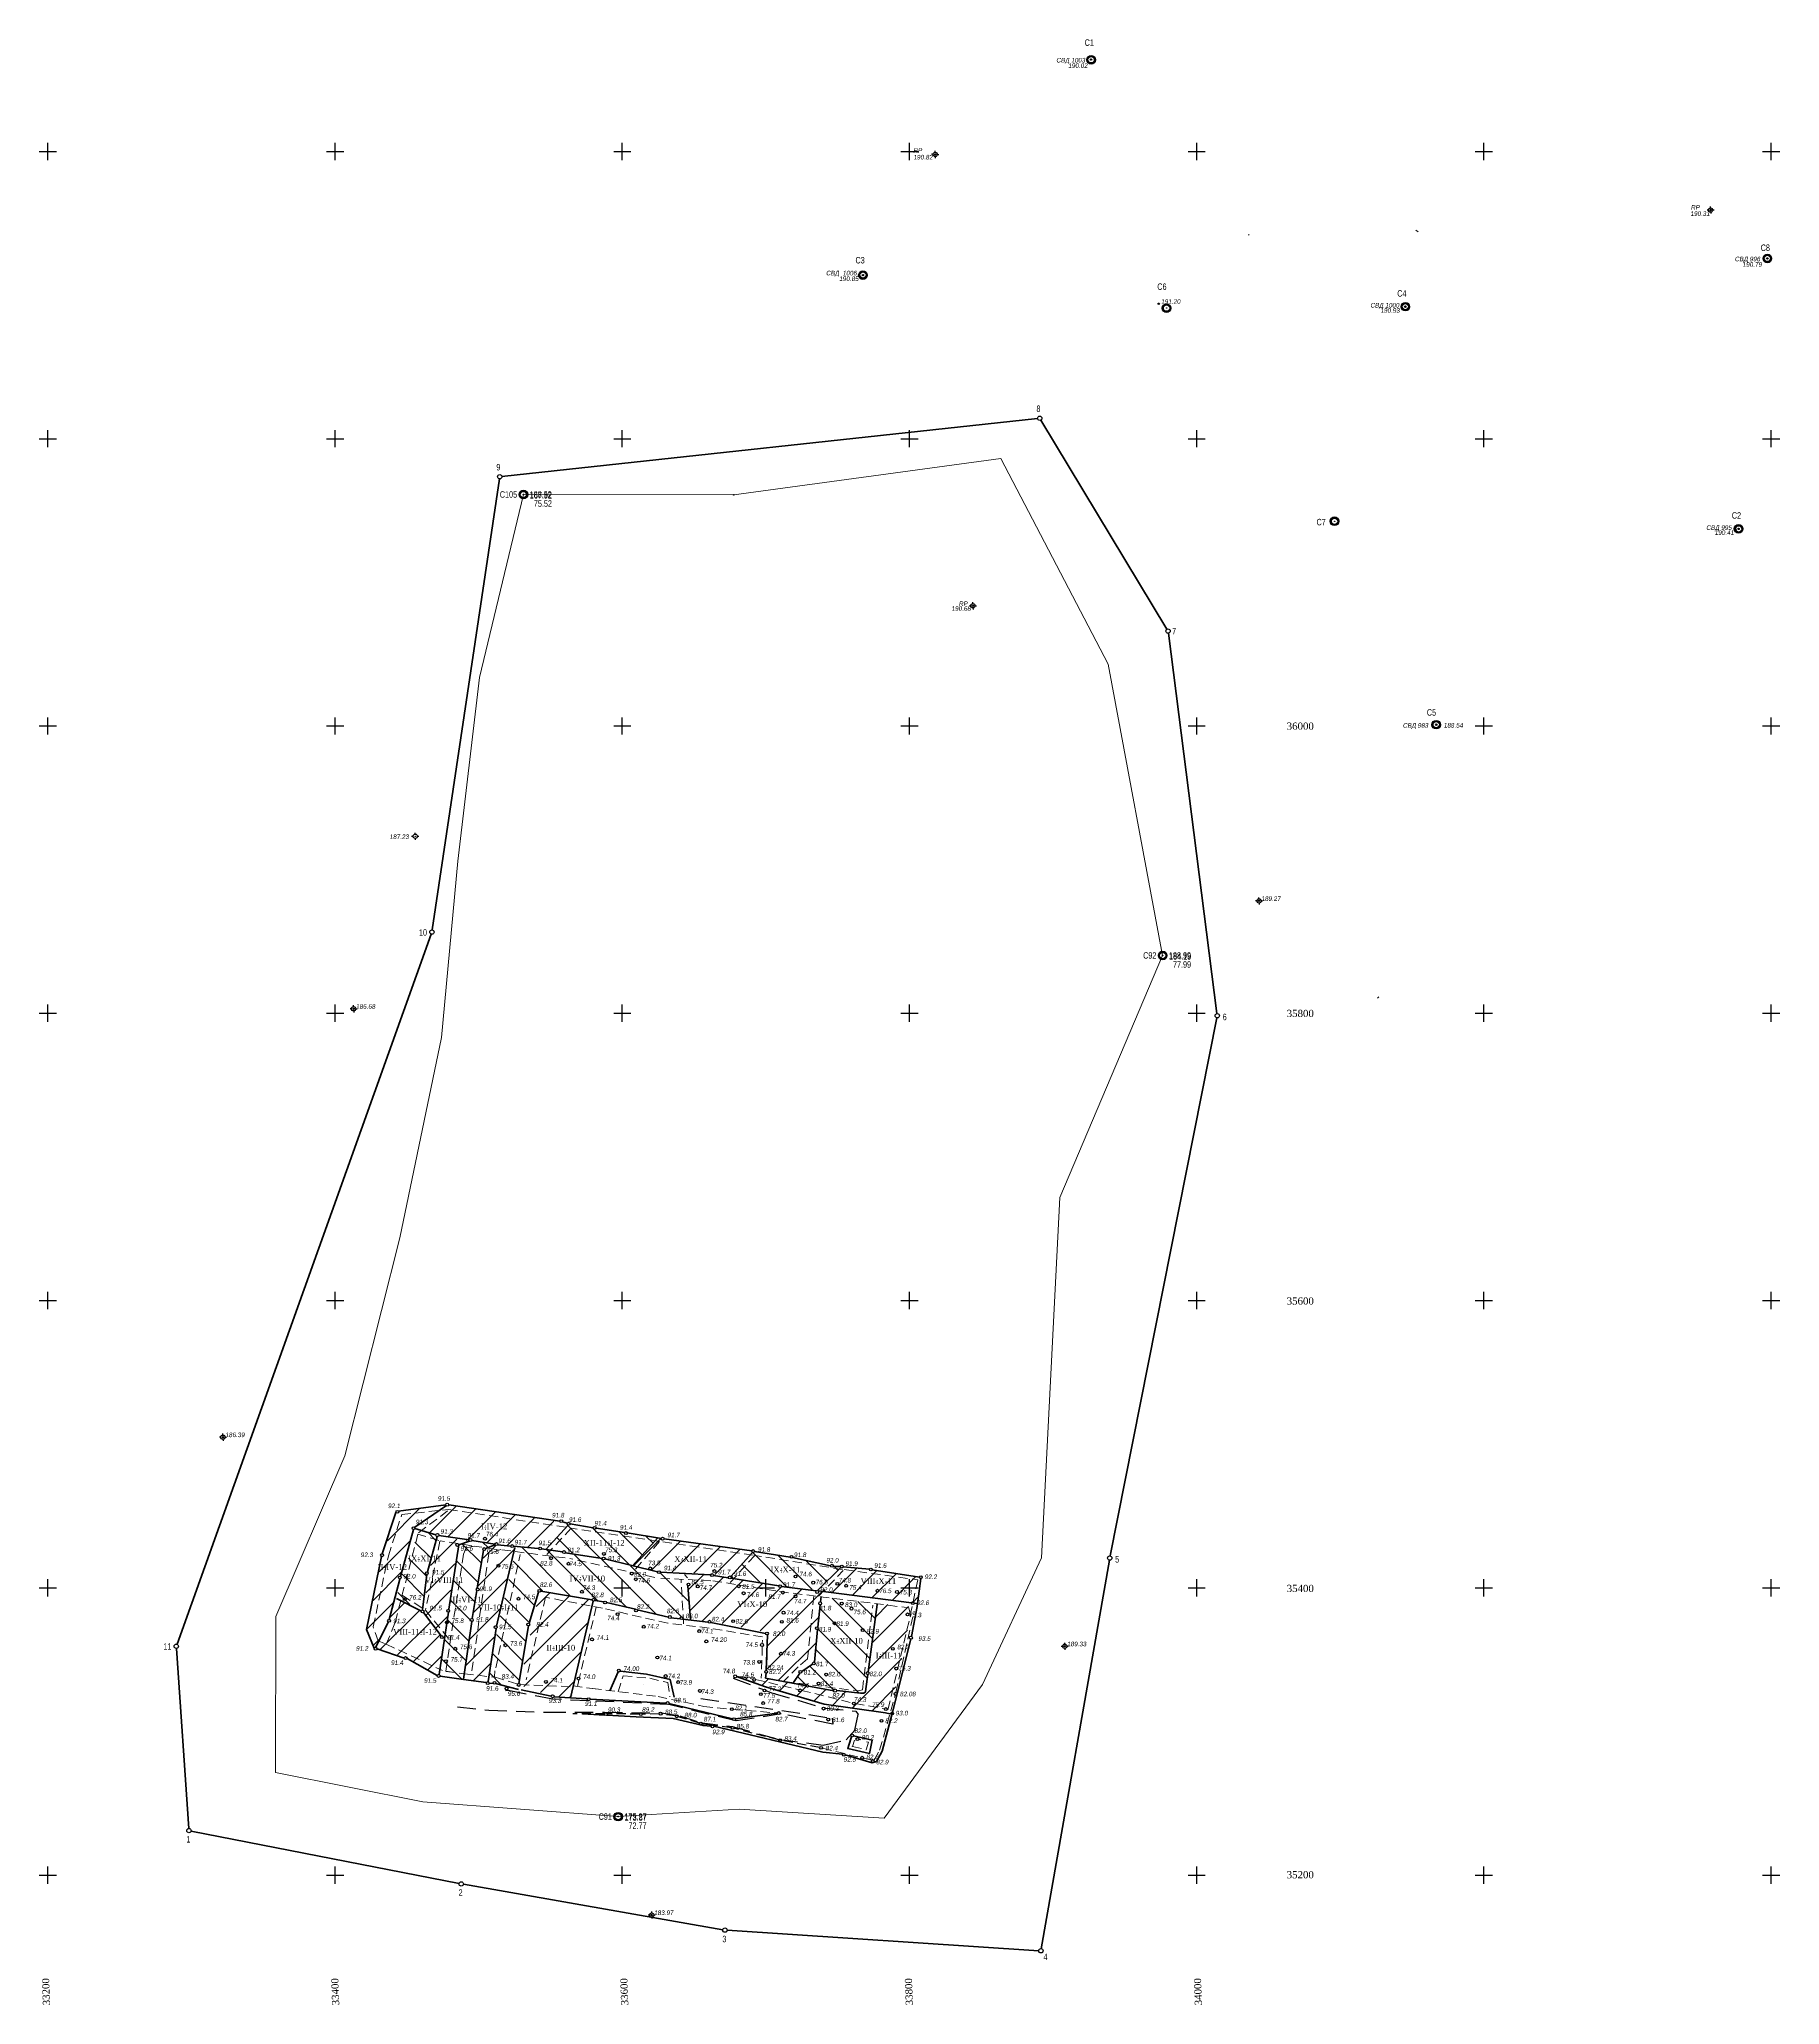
# Model space of a CAD drawing. Header units: millimetres. Extents: x 3233194 to 6468300, y 5635110 to 11269398.
# Drawn here: x 3233194 to 3234406, y 5635110 to 5636478 of the extents above.
import ezdxf
from ezdxf.enums import TextEntityAlignment as Align

# ---------------------------------------------------------------- set-up
doc = ezdxf.new("R2010")
doc.units = ezdxf.units.MM
doc.header["$LTSCALE"] = 2
doc.header["$PDMODE"] = 32
doc.header["$PDSIZE"] = 0.3
doc.linetypes.add('DASHED2', pattern=[9.525, 6.35, -3.175])
doc.linetypes.add('HIDDEN2', pattern=[4.7625, 3.175, -1.5875])
for name, color, linetype in [('POINT_OBJ', 7, 'Continuous'), ('REGION_OBJ', 7, 'Continuous'), ('в.доб.бровка', 7, 'Continuous'), ('ввскр.бровка', 7, 'Continuous'), ('вдб', 7, 'Continuous'), ('ВЫСОТЫ', 7, 'Continuous'), ('Гірничий відвід', 7, 'Continuous'), ('ИМЕНА', 7, 'Continuous'), ('Контур запасів', 7, 'Continuous'), ('кресты', 7, 'Continuous'), ('н.доб.бровка', 7, 'Continuous'), ('нвскр.бровка', 7, 'Continuous'), ('ндб', 7, 'Continuous'), ('ОБОчина', 7, 'Continuous'), ('ОШИБКИ', 7, 'Continuous'), ('ПИКЕТЫ', 7, 'Continuous'), ('ПРОМЫШЛЕННЫЕ', 7, 'Continuous'), ('ПУНКТЫ', 7, 'Continuous'), ('РЕЛЬЕФ', 7, 'Continuous'), ('ТОКА_СТ', 1, 'Continuous')]:
    doc.layers.add(name, color=color, linetype=linetype)
doc.layers.add('вдбровка', color=7, linetype='Continuous', lineweight=40)
doc.layers.add('н.бровка', color=7, linetype='HIDDEN2', lineweight=20)
doc.styles.add('grad', font='grad.shx')
doc.styles.add('universw', font='universw.shx', dxfattribs={"oblique": 10})
doc.styles.add('user', font='symeteo.shx', dxfattribs={"height": 2.5})

# ---------------------------------------------------------------- blocks, each defined once
blk = doc.blocks.new('piket')
at = {"layer": 'ПИКЕТЫ', "linetype": 'Continuous'}
h = blk.add_hatch(color=7, dxfattribs=at)
edge = h.paths.add_edge_path()
edge.add_arc((0, 0), 0.3, 0, 360)
at = {"layer": 'ПИКЕТЫ', "color": 7, "linetype": 'Continuous'}
blk.add_circle((0, 0), 0.3, dxfattribs=at)
at = {"layer": 'ВЫСОТЫ', "style": 'universw', "oblique": 6}
blk.add_attdef('H', (1.88, -0.23), '', height=2, dxfattribs=at)
at = {"layer": 'ИМЕНА', "style": 'universw', "oblique": 10}
blk.add_attdef('NAME', text='', height=2, dxfattribs=at).set_placement((0, 2.37), align=Align.CENTER)
at = {"layer": 'ТОКА_СТ', "style": 'universw', "oblique": 6, "flags": 1}
blk.add_attdef('POINT', text='', height=2, dxfattribs=at).set_placement((0, -2.79), align=Align.CENTER)
blk = doc.blocks.new('89_1')
h = blk.add_hatch(color=256)
h.paths.add_polyline_path([(-1.5, 0, 1), (1.5, 0, 1)])
h.paths.add_polyline_path([(1.1, 0, -1), (-1.1, 0, -1)], flags=16)
h.paths.add_polyline_path([(0.06, 0, -1), (-0.06, 0, -1)], flags=0)
for radius in [1.5, 1.1, 0.0622]:
    blk.add_circle((0, 0), radius)
at = {"color": 7, "linetype": 'Continuous', "style": 'user', "flags": 8}
blk.add_attdef('ddddd', (2.53, -1.14), '', height=2.5, dxfattribs=at)
at = {"color": 7, "linetype": 'Continuous', "style": 'grad', "oblique": 10, "width": 0.7}
for tag, p in [('P37', (6.48, 0.16)), ('P4', (6.45, -2.94))]:
    blk.add_attdef(tag, text='', height=2.5, dxfattribs=at).set_placement(p, align=Align.CENTER)
blk = doc.blocks.new('5_1')
at = {"linetype": 'Continuous'}
h = blk.add_hatch(color=7, dxfattribs=at)
edge = h.paths.add_edge_path()
edge.add_arc((0, 0), 0.0588, 0, 360)
at = {"color": 7, "linetype": 'Continuous'}
for p, q in [((-0.75, 0), (-1.25, 0)), ((0, 0.75), (0, 1.25)), ((0.75, 0), (1.25, 0)), ((0, -0.75), (0, -1.25))]:
    blk.add_line(p, q, dxfattribs=at)
for radius in [0.75, 0.0588]:
    blk.add_circle((0, 0), radius, dxfattribs=at)
at = {"color": 7, "linetype": 'Continuous', "style": 'grad', "oblique": 10, "width": 0.7}
blk.add_attdef('P37', text='', height=2.5, dxfattribs=at).set_placement((-2, 0), align=Align.MIDDLE_RIGHT)
at = {"color": 7, "linetype": 'Continuous', "style": 'user', "flags": 8}
blk.add_attdef('ddddd', text='', height=2.5, dxfattribs=at).set_placement((2, 0), align=Align.MIDDLE_LEFT)
at = {"color": 7, "linetype": 'Continuous', "style": 'grad', "oblique": 10, "width": 0.7}
blk.add_attdef('P4', (2, 0.7), '', height=2.5, dxfattribs=at)
blk.add_attdef('P69', text='', height=2.5, dxfattribs=at).set_placement((2, -0.7), align=Align.TOP_LEFT)
blk = doc.blocks.new('POINTINV')
at = {"layer": 'ПУНКТЫ', "color": 0, "linetype": 'Continuous'}
blk.add_point((0, 0), dxfattribs=at)
at = {"layer": 'ВЫСОТЫ', "color": 0, "style": 'grad', "width": 0.7}
blk.add_attdef('POINT_H', (1.6, -0.8), '', height=1.65, dxfattribs=at)
at = {"layer": 'ИМЕНА', "color": 0, "style": 'grad', "width": 0.7}
blk.add_attdef('POINT_NAM', text='', height=1.65, dxfattribs=at).set_placement((-1.6, -0.8), align=Align.RIGHT)
at = {"layer": 'ОШИБКИ', "color": 0, "linetype": 'Continuous', "style": 'grad', "width": 0.7, "flags": 1}
blk.add_attdef('POINT_MX', text='', height=1.65, dxfattribs=at).set_placement((-4.2077, 4.453385), align=Align.RIGHT)
blk.add_attdef('POINT_MY', (2.8923, 4.253385), '', height=1.65, dxfattribs=at)

msp = doc.modelspace()

# ---------------------------------------------------------------- linework, layer by layer
for p, q in [((3233436.4, 5635432.7), (3233458.6, 5635454.9)), ((3233465.9, 5635438.6), (3233484, 5635456.7)), ((3233476.2, 5635456.7), (3233477.1, 5635457.6)), ((3233478.9, 5635435.9), (3233497.7, 5635454.7)), ((3233492.6, 5635433.9), (3233511.4, 5635452.6)), ((3233506, 5635431.5), (3233525.1, 5635450.6)), ((3233520, 5635429.8), (3233538.7, 5635448.6)), ((3233464.5, 5635438.7), (3233470, 5635433.2)), ((3233534.2, 5635428.3), (3233552.4, 5635446.5)), ((3233554.7, 5635434.9), (3233565.4, 5635424.2)), ((3233562.2, 5635443.1), (3233584.2, 5635421.2)), ((3233579.5, 5635441.6), (3233605, 5635416.1)), ((3233598.1, 5635438.7), (3233613.6, 5635423.1)), ((3233616.6, 5635435.8), (3233621.2, 5635431.3)), ((3233430.7, 5635411.2), (3233452.1, 5635432.6)), ((3233451.1, 5635420.7), (3233463.4, 5635408.3)), ((3233455.6, 5635431.9), (3233466.6, 5635420.9)), ((3233499.6, 5635401.5), (3233525.3, 5635427.3)), ((3233503, 5635420.7), (3233511.9, 5635429.5)), ((3233529.7, 5635428.5), (3233563.7, 5635394.5)), ((3233547.5, 5635426.4), (3233583.2, 5635390.8)), ((3233566.2, 5635423.4), (3233603.2, 5635386.4)), ((3233607.8, 5635415.4), (3233626.6, 5635434.2)), ((3233620.8, 5635412.7), (3233640.4, 5635432.3)), ((3233634.8, 5635411.1), (3233654.1, 5635430.4)), ((3233649.7, 5635410.2), (3233667.9, 5635428.4)), ((3233664.4, 5635409.2), (3233681.7, 5635426.5)), ((3233426.5, 5635391.3), (3233446, 5635410.9)), ((3233446.6, 5635409.5), (3233461.8, 5635394.2)), ((3233524, 5635418.5), (3233544.5, 5635397.9)), ((3233585.4, 5635419.9), (3233623.4, 5635381.9)), ((3233605.8, 5635415.3), (3233642.8, 5635378.3)), ((3233626.2, 5635410.6), (3233646.4, 5635390.4)), ((3233643.2, 5635409.3), (3233645.4, 5635407)), ((3233646.1, 5635398.8), (3233656.5, 5635409.1)), ((3233647, 5635383.9), (3233670.5, 5635407.5)), ((3233746.2, 5635396.8), (3233763, 5635413.5)), ((3233760.2, 5635395), (3233777.2, 5635412)), ((3233774.1, 5635393.2), (3233790.7, 5635409.8)), ((3233788.1, 5635391.4), (3233804.2, 5635407.6)), ((3233443.6, 5635396.8), (3233452, 5635388.3)), ((3233496.2, 5635382.5), (3233520.1, 5635406.4)), ((3233521, 5635405.8), (3233538.5, 5635388.2)), ((3233535.8, 5635367), (3233562.8, 5635394)), ((3233540.1, 5635387.1), (3233549.3, 5635396.3)), ((3233655.9, 5635377.1), (3233683.9, 5635405.1)), ((3233669.6, 5635375.1), (3233697.3, 5635402.8)), ((3233682.8, 5635372.6), (3233710.7, 5635400.5)), ((3233696, 5635370.1), (3233724.8, 5635398.9)), ((3233700.9, 5635359.3), (3233738.9, 5635397.3)), ((3233802, 5635389.6), (3233805.9, 5635393.6)), ((3233422.2, 5635371.3), (3233440.4, 5635389.5)), ((3233431.7, 5635357.2), (3233458.7, 5635384.3)), ((3233438.5, 5635379.8), (3233448.3, 5635389.5)), ((3233493.6, 5635364.1), (3233514.9, 5635385.4)), ((3233515, 5635380.4), (3233532.5, 5635362.8)), ((3233518, 5635393.1), (3233534.7, 5635376.4)), ((3233531.4, 5635346.9), (3233576.2, 5635391.7)), ((3233700, 5635342.7), (3233737.1, 5635379.8)), ((3233737.6, 5635385.6), (3233772.3, 5635350.9)), ((3233746.1, 5635392.8), (3233774.2, 5635364.8)), ((3233764, 5635390.6), (3233776, 5635378.6)), ((3233774.3, 5635361.9), (3233799.4, 5635387)), ((3233776.5, 5635379.9), (3233784.9, 5635388.3)), ((3233443.5, 5635353.3), (3233466.4, 5635376.2)), ((3233454.4, 5635348.5), (3233473.3, 5635367.4)), ((3233512.3, 5635367.4), (3233530.5, 5635349.1)), ((3233531.4, 5635331.2), (3233576.6, 5635376.4)), ((3233736.1, 5635371.4), (3233770.5, 5635337)), ((3233772, 5635343.9), (3233798.7, 5635370.6)), ((3233426.9, 5635360.3), (3233430.8, 5635364.2)), ((3233464.6, 5635343), (3233473.9, 5635352.3)), ((3233491.1, 5635346), (3233510.8, 5635365.6)), ((3233510.1, 5635353.8), (3233528.5, 5635335.4)), ((3233543.1, 5635327.2), (3233571.9, 5635356)), ((3233708.8, 5635335.7), (3233734.9, 5635361.8)), ((3233734.8, 5635357), (3233764.5, 5635327.2)), ((3233496.1, 5635335.2), (3233508.4, 5635347.5)), ((3233507.9, 5635340.3), (3233515.7, 5635332.5)), ((3233730.9, 5635345.2), (3233747.1, 5635329)), ((3233760.2, 5635316.4), (3233794.6, 5635350.8)), ((3233555.7, 5635324.1), (3233567.2, 5635335.6)), ((3233562.9, 5635323.4), (3233564.8, 5635325.4)), ((3233679.8, 5635338.2), (3233680, 5635338.4)), ((3233685.7, 5635336.2), (3233687.4, 5635337.9)), ((3233697.5, 5635332.3), (3233701.9, 5635336.7)), ((3233709.6, 5635328.6), (3233715.1, 5635334.2)), ((3233721.7, 5635325.1), (3233728.4, 5635331.8)), ((3233722.1, 5635338.2), (3233728.2, 5635332.1)), ((3233733.9, 5635321.5), (3233741.7, 5635329.3)), ((3233746.5, 5635318.4), (3233755.5, 5635327.5)), ((3233773.9, 5635314.4), (3233790.5, 5635331))]:
    msp.add_line(p, q)
at = {"color": 7}
for p, q in [((3233466.5, 5635415.6), (3233484.8, 5635433.9)), ((3233501.6, 5635417.3), (3233488.5, 5635430.4)), ((3233491.5, 5635432.7), (3233491.8, 5635433)), ((3233506.1, 5635428.6), (3233503.2, 5635431.4)), ((3233690.9, 5635424.5), (3233714.4, 5635401)), ((3233708.6, 5635422.5), (3233732.2, 5635398.8)), ((3233463.2, 5635396.6), (3233483.3, 5635416.7)), ((3233499.6, 5635403.6), (3233484.7, 5635418.5)), ((3233676.1, 5635407.8), (3233677.3, 5635406.6)), ((3233683.5, 5635416.2), (3233696, 5635403.7)), ((3233727.8, 5635419), (3233742.1, 5635404.7)), ((3233747.5, 5635414.9), (3233750.1, 5635412.4)), ((3233463.3, 5635381), (3233480.7, 5635398.4)), ((3233497.5, 5635390), (3233482.6, 5635404.9)), ((3233470.2, 5635371.9), (3233478.5, 5635380.3)), ((3233495.4, 5635376.4), (3233480.5, 5635391.2)), ((3233493.3, 5635362.7), (3233478.5, 5635377.6)), ((3233491.2, 5635349.1), (3233476.4, 5635363.9)), ((3233488, 5635336.6), (3233474.3, 5635350.3))]:
    msp.add_line(p, q, dxfattribs=at)
at = {"color": 7, "linetype": 'HIDDEN2', "lineweight": 20}
for p, q in [((3233625.9, 5635432.2), (3233607.3, 5635410.9)), ((3233447, 5635394.7), (3233463, 5635384.5))]:
    msp.add_line(p, q, dxfattribs=at)
at = {"color": 7, "linetype": 'Continuous', "lineweight": 40}
for points in [[(3233471, 5635435.8), (3233464.4, 5635411.1)], [(3233624.7, 5635434.8), (3233607, 5635415.4)], [(3233493.5, 5635432.6), (3233486.2, 5635430), (3233479.3, 5635385.1), (3233479.2, 5635384.9)], [(3233525.2, 5635428.1), (3233512.4, 5635373.4)], [(3233463.9, 5635409.2), (3233460.9, 5635384.6)], [(3233736, 5635398.1), (3233752.2, 5635414.1)], [(3233541.7, 5635397), (3233535.1, 5635375.3)], [(3233578.9, 5635391.6), (3233543.2, 5635397.6)], [(3233647.4, 5635377.9), (3233645.7, 5635401.4)], [(3233738.5, 5635393.9), (3233738, 5635390.2)], [(3233442.7, 5635392.5), (3233459.8, 5635384.1)], [(3233461.5, 5635382.9), (3233473.9, 5635366.6)], [(3233479, 5635383), (3233472.4, 5635339.7)], [(3233737.8, 5635388.2), (3233736.1, 5635372.7)], [(3233512.1, 5635371.6), (3233506.6, 5635334.7)], [(3233534.6, 5635373.5), (3233527.9, 5635333.4)], [(3233736, 5635371), (3233733.8, 5635348.3)], [(3233723.6, 5635340.6), (3233719.3, 5635334.1)], [(3233732.5, 5635346.9), (3233725, 5635341.8)]]:
    msp.add_lwpolyline(points, dxfattribs=at)
at = {"color": 7, "linetype": 'HIDDEN2', "lineweight": 20}
for points in [[(3233473, 5635432.5), (3233463, 5635384.5)], [(3233502.2, 5635428.3), (3233496.9, 5635429.1), (3233491.2, 5635427.8), (3233489.5, 5635423.5), (3233477, 5635341.8), (3233489.2, 5635340.3)], [(3233511.9, 5635344.3), (3233528.8, 5635423.1)], [(3233736.7, 5635394.3), (3233753.9, 5635412)], [(3233577.6, 5635387.4), (3233546.5, 5635393.5), (3233533, 5635336)], [(3233642.7, 5635375), (3233640.9, 5635405.7)], [(3233733.3, 5635394.4), (3233729, 5635350.5), (3233722.4, 5635345.1), (3233712.6, 5635335)], [(3233463, 5635384.4), (3233480.3, 5635363)]]:
    msp.add_lwpolyline(points, dxfattribs=at)
at = {"color": 7}
for centre in [(3233550.4, 5635420.6), (3233542.3, 5635397.9), (3233737.8, 5635389.2), (3233511.8, 5635372.6), (3233534.5, 5635374.5), (3233735.5, 5635371.9), (3233724, 5635341.5), (3233733.4, 5635347.4)]:
    msp.add_circle(centre, 1.01, dxfattribs=at)
at = {"layer": 'POINT_OBJ', "color": 7, "linetype": 'Continuous'}
for p in [(3233817.9, 5636397.9, 190.8), (3234357.9, 5636359.2, 190.3), (3234397.4, 5636325.5, 190.8), (3234145.3, 5636291.9, 190.9), (3233677.6, 5636160.9), (3234377.4, 5636137.2, 190.4), (3233844.2, 5636083.7, 190.7), (3234166.8, 5636000.9, 188.5)]:
    msp.add_point(p, dxfattribs=at)
at = {"layer": 'REGION_OBJ', "color": 30, "linetype": 'Continuous'}
for points in [[(3233551.6, 5635332.6), (3233551.6, 5635332.6)], [(3233614.7, 5635332.5), (3233614.7, 5635332.5)]]:
    msp.add_lwpolyline(points, dxfattribs=at)
at = {"layer": 'в.доб.бровка', "color": 7, "linetype": 'Continuous', "lineweight": 40}
for points in [[(3233511.8, 5635333.3), (3233527.6, 5635329.3)], [(3233529.5, 5635328.9), (3233550.5, 5635324.5)]]:
    msp.add_lwpolyline(points, dxfattribs=at)
at = {"layer": 'ввскр.бровка', "color": 7, "linetype": 'Continuous', "lineweight": 40}
for points in [[(3233572.2, 5635312.2), (3233587.9, 5635311.3)], [(3233589.2, 5635311.3), (3233609.7, 5635310.2), (3233635.5, 5635309), (3233656.3, 5635304.1), (3233661.9, 5635303.8)], [(3233663.8, 5635303.8), (3233739.6, 5635285.7), (3233753.4, 5635284.2)], [(3233755.3, 5635283.8), (3233774, 5635278.1), (3233777, 5635279.2), (3233780.9, 5635286.3)], [(3233761.1, 5635297), (3233773.9, 5635294), (3233772.1, 5635284.6), (3233757, 5635288.1), (3233759.2, 5635294.9), (3233759.7, 5635296.2)]]:
    msp.add_lwpolyline(points, dxfattribs=at)
at = {"layer": 'вдб', "color": 7, "linetype": 'Continuous', "lineweight": 40}
for p, q in [((3233626.6, 5635410.9), (3233661.5, 5635409)), ((3233663.5, 5635408.7), (3233673.8, 5635407)), ((3233675.6, 5635406.7), (3233708.9, 5635401.3)), ((3233710.9, 5635401), (3233735.1, 5635397.9)), ((3233735.7, 5635397.9), (3233735.8, 5635397.9)), ((3233736.5, 5635397.8), (3233801.3, 5635389.6)), ((3233632.5, 5635319.5), (3233676.8, 5635308.8)), ((3233678.8, 5635308.8), (3233707.9, 5635312.7))]:
    msp.add_line(p, q, dxfattribs=at)
for points in [[(3233442.4, 5635452.5), (3233432.8, 5635423.7)], [(3233477.1, 5635457.8), (3233444.2, 5635453.4)], [(3233455.5, 5635442.3), (3233477.5, 5635457.4)], [(3233556.5, 5635446.3), (3233479.1, 5635457.8)], [(3233454.5, 5635440.5), (3233445.5, 5635408)], [(3233470.2, 5635436.9), (3233455.6, 5635441.4)], [(3233493.3, 5635433.5), (3233472.2, 5635436.5)], [(3233546.7, 5635426.8), (3233562.2, 5635443.7)], [(3233558.4, 5635445.9), (3233561.6, 5635445)], [(3233563.6, 5635444.6), (3233579.7, 5635441.8)], [(3233581.7, 5635441.5), (3233601.5, 5635438.5)], [(3233603.5, 5635438.2), (3233627.2, 5635434.4)], [(3233432.3, 5635421.8), (3233421.9, 5635370.9), (3233427.3, 5635358)], [(3233511.3, 5635430.3), (3233495.2, 5635433)], [(3233503.3, 5635426.1), (3233498.9, 5635399.9)], [(3233511.5, 5635429.9), (3233504.7, 5635427.5)], [(3233522.3, 5635429.1), (3233513.2, 5635430)], [(3233541.4, 5635427.3), (3233524.3, 5635428.9)], [(3233558.4, 5635425), (3233543.8, 5635427.1)], [(3233558.4, 5635425), (3233543.8, 5635427.1)], [(3233586, 5635420.5), (3233560.4, 5635424.4), (3233560.3, 5635424.4)], [(3233586, 5635420.5), (3233560.4, 5635424.4), (3233560.3, 5635424.4)], [(3233629.2, 5635434.1), (3233690.3, 5635425.7)], [(3233690.6, 5635424.7), (3233675.5, 5635408)], [(3233716.8, 5635421.4), (3233692.1, 5635425.2)], [(3233745, 5635415.3), (3233718.6, 5635421.1)], [(3233751.8, 5635414.8), (3233746.9, 5635414.9)], [(3233753.8, 5635414.6), (3233772.1, 5635412.9)], [(3233774.1, 5635412.6), (3233806.9, 5635407.4)], [(3233437.7, 5635378), (3233445, 5635406.1)], [(3233498.6, 5635398.1), (3233495.5, 5635378.6)], [(3233735.8, 5635397.9), (3233735.8, 5635397.9)], [(3233808, 5635406.4), (3233805.6, 5635388.9)], [(3233579.7, 5635390.7), (3233564, 5635323.5)], [(3233587.1, 5635390.3), (3233580.8, 5635391.3)], [(3233609.1, 5635385.1), (3233589, 5635389.9)], [(3233632.2, 5635379.6), (3233610.4, 5635384.7)], [(3233771.3, 5635341.5), (3233777.5, 5635388.3), (3233777.2, 5635388.9)], [(3233801.3, 5635366.2), (3233805.3, 5635387.1)], [(3233803.2, 5635389.3), (3233805.1, 5635389.2), (3233805.6, 5635388.8), (3233805.3, 5635387.2)], [(3233428.4, 5635358.6), (3233437, 5635376.2)], [(3233495.2, 5635376.6), (3233489.4, 5635336.4)], [(3233633.9, 5635379.1), (3233640.4, 5635378.4)], [(3233633.9, 5635379.1), (3233640.4, 5635378.4)], [(3233642, 5635378.2), (3233659.7, 5635376.2)], [(3233642, 5635378.2), (3233659.7, 5635376.2)], [(3233661.6, 5635375.9), (3233699.7, 5635368.2)], [(3233701.2, 5635367.3), (3233700.3, 5635342.6)], [(3233701.2, 5635367.3), (3233701.2, 5635365.5)], [(3233448.1, 5635351.1), (3233429.2, 5635357.6)], [(3233800.9, 5635364.3), (3233787.9, 5635312.6), (3233780.9, 5635286.3), (3233780.9, 5635286.3)], [(3233450.1, 5635350.8), (3233471, 5635338.9)], [(3233473.1, 5635338.5), (3233489.3, 5635336.3)], [(3233597.2, 5635341.5), (3233591.2, 5635328.3)], [(3233636.1, 5635324), (3233633.4, 5635336.1), (3233616.8, 5635339.8), (3233598.6, 5635342)], [(3233700.1, 5635340.6), (3233699.8, 5635337.1)], [(3233700.1, 5635340.6), (3233699.8, 5635337.1)], [(3233700.6, 5635351.9), (3233700.3, 5635342.6)], [(3233749.3, 5635328.6), (3233765.9, 5635326.6), (3233768.3, 5635326.7), (3233769.3, 5635327.6), (3233769.7, 5635329.6), (3233771, 5635339.6)], [(3233489.3, 5635336.3), (3233505.1, 5635334)], [(3233507.3, 5635333.5), (3233510, 5635333.7)], [(3233679.6, 5635338.2), (3233699.8, 5635331), (3233740.5, 5635319.1), (3233783.2, 5635312.9)], [(3233699.8, 5635337.1), (3233747.2, 5635328.4)], [(3233783.2, 5635312.9), (3233786.4, 5635312.3)]]:
    msp.add_lwpolyline(points, dxfattribs=at)
at = {"layer": 'вдбровка', "color": 7, "linetype": 'Continuous', "lineweight": 40}
for points in [[(3233624.6, 5635411.1), (3233587.8, 5635420.1)], [(3233552.4, 5635324.2), (3233575.6, 5635322.7)], [(3233577.6, 5635322.6), (3233630.5, 5635319.8)]]:
    msp.add_lwpolyline(points, dxfattribs=at)
at = {"layer": 'Гірничий відвід', "color": 7, "linetype": 'Continuous', "lineweight": 40}
for points in [[(3233516.1, 5636173.7), (3233889.2, 5636214.1)], [(3233891.5, 5636212.9), (3233979.3, 5636067.4)], [(3233467.6, 5635858), (3233514.4, 5636172)], [(3233980.3, 5636064.6), (3234014.1, 5635799.8)], [(3233289.9, 5635360.7), (3233466.9, 5635855.1)], [(3234014, 5635796.8), (3233939.7, 5635422.2)], [(3233939.2, 5635419.2), (3233891.8, 5635148.7)], [(3233298.1, 5635232.5), (3233289.5, 5635357.8)], [(3233299.7, 5635230.7), (3233486.3, 5635194.2)], [(3233489.3, 5635193.6), (3233670, 5635161.9)], [(3233890, 5635147.4), (3233673, 5635161.6)]]:
    msp.add_lwpolyline(points, dxfattribs=at)
at = {"layer": 'Контур запасів', "color": 5, "linetype": 'Continuous', "lineweight": 15}
msp.add_lwpolyline([(3233531.1, 5636161.1), (3233677.6, 5636160.9), (3233863.6, 5636186.1), (3233938.3, 5636043.1), (3233976.3, 5635840.2), (3233904.7, 5635671.7), (3233892, 5635420.9), (3233850.8, 5635332.6), (3233782.3, 5635239.7), (3233681.4, 5635245.9), (3233597.1, 5635240.7), (3233461.1, 5635251), (3233358.5, 5635271.5), (3233358.8, 5635380), (3233406.8, 5635492), (3233445.1, 5635643.6), (3233474.1, 5635783.2), (3233485.4, 5635905.9), (3233500.6, 5636033.7), (3233531.1, 5636161.1)], dxfattribs=at)
at = {"layer": 'кресты', "color": 7, "linetype": 'Continuous'}
for p, q in [((3233200, 5636394), (3233200, 5636406)), ((3233400, 5636394), (3233400, 5636406)), ((3233600, 5636394), (3233600, 5636406)), ((3233800, 5636394), (3233800, 5636406)), ((3234000, 5636394), (3234000, 5636406)), ((3234200, 5636394), (3234200, 5636406)), ((3234400, 5636394), (3234400, 5636406)), ((3233194, 5636400), (3233206, 5636400)), ((3233394, 5636400), (3233406, 5636400)), ((3233594, 5636400), (3233606, 5636400)), ((3233794, 5636400), (3233806, 5636400)), ((3233994, 5636400), (3234006, 5636400)), ((3234194, 5636400), (3234206, 5636400)), ((3234394, 5636400), (3234406, 5636400)), ((3233200, 5636194), (3233200, 5636206)), ((3233400, 5636194), (3233400, 5636206)), ((3233600, 5636194), (3233600, 5636206)), ((3233800, 5636194), (3233800, 5636206)), ((3234000, 5636194), (3234000, 5636206)), ((3234200, 5636194), (3234200, 5636206)), ((3234400, 5636194), (3234400, 5636206)), ((3233194, 5636200), (3233206, 5636200)), ((3233394, 5636200), (3233406, 5636200)), ((3233594, 5636200), (3233606, 5636200)), ((3233794, 5636200), (3233806, 5636200)), ((3233994, 5636200), (3234006, 5636200)), ((3234194, 5636200), (3234206, 5636200)), ((3234394, 5636200), (3234406, 5636200)), ((3233194, 5636000), (3233206, 5636000)), ((3233200, 5635994), (3233200, 5636006)), ((3233394, 5636000), (3233406, 5636000)), ((3233400, 5635994), (3233400, 5636006)), ((3233594, 5636000), (3233606, 5636000)), ((3233600, 5635994), (3233600, 5636006)), ((3233794, 5636000), (3233806, 5636000)), ((3233800, 5635994), (3233800, 5636006)), ((3233994, 5636000), (3234006, 5636000)), ((3234000, 5635994), (3234000, 5636006)), ((3234194, 5636000), (3234206, 5636000)), ((3234200, 5635994), (3234200, 5636006)), ((3234394, 5636000), (3234406, 5636000)), ((3234400, 5635994), (3234400, 5636006)), ((3233200, 5635794), (3233200, 5635806)), ((3233400, 5635794), (3233400, 5635806)), ((3233600, 5635794), (3233600, 5635806)), ((3233800, 5635794), (3233800, 5635806)), ((3234000, 5635794), (3234000, 5635806)), ((3234200, 5635794), (3234200, 5635806)), ((3234400, 5635794), (3234400, 5635806)), ((3233194, 5635800), (3233206, 5635800)), ((3233394, 5635800), (3233406, 5635800)), ((3233594, 5635800), (3233606, 5635800)), ((3233794, 5635800), (3233806, 5635800)), ((3233994, 5635800), (3234006, 5635800)), ((3234194, 5635800), (3234206, 5635800)), ((3234394, 5635800), (3234406, 5635800)), ((3233194, 5635600), (3233206, 5635600)), ((3233200, 5635594), (3233200, 5635606)), ((3233394, 5635600), (3233406, 5635600)), ((3233400, 5635594), (3233400, 5635606)), ((3233594, 5635600), (3233606, 5635600)), ((3233600, 5635594), (3233600, 5635606)), ((3233794, 5635600), (3233806, 5635600)), ((3233800, 5635594), (3233800, 5635606)), ((3233994, 5635600), (3234006, 5635600)), ((3234000, 5635594), (3234000, 5635606)), ((3234194, 5635600), (3234206, 5635600)), ((3234200, 5635594), (3234200, 5635606)), ((3234394, 5635600), (3234406, 5635600)), ((3234400, 5635594), (3234400, 5635606)), ((3233194, 5635400), (3233206, 5635400)), ((3233200, 5635394), (3233200, 5635406)), ((3233394, 5635400), (3233406, 5635400)), ((3233400, 5635394), (3233400, 5635406)), ((3233594, 5635400), (3233606, 5635400)), ((3233594, 5635400), (3233606, 5635400)), ((3233600, 5635394), (3233600, 5635406)), ((3233600, 5635394), (3233600, 5635406)), ((3233694, 5635400), (3233706, 5635400)), ((3233700, 5635394), (3233700, 5635406)), ((3233794, 5635400), (3233806, 5635400)), ((3233800, 5635394), (3233800, 5635406)), ((3233994, 5635400), (3234006, 5635400)), ((3234000, 5635394), (3234000, 5635406)), ((3234194, 5635400), (3234206, 5635400)), ((3234200, 5635394), (3234200, 5635406)), ((3234394, 5635400), (3234406, 5635400)), ((3234400, 5635394), (3234400, 5635406)), ((3233200, 5635194), (3233200, 5635206)), ((3233400, 5635194), (3233400, 5635206)), ((3233600, 5635194), (3233600, 5635206)), ((3233800, 5635194), (3233800, 5635206)), ((3234000, 5635194), (3234000, 5635206)), ((3234200, 5635194), (3234200, 5635206)), ((3234400, 5635194), (3234400, 5635206)), ((3233194, 5635200), (3233206, 5635200)), ((3233394, 5635200), (3233406, 5635200)), ((3233594, 5635200), (3233606, 5635200)), ((3233794, 5635200), (3233806, 5635200)), ((3233994, 5635200), (3234006, 5635200)), ((3234194, 5635200), (3234206, 5635200)), ((3234394, 5635200), (3234406, 5635200))]:
    msp.add_line(p, q, dxfattribs=at)
at = {"layer": 'кресты', "color": 7}
msp.add_line((3233979.2, 5635621.4), (3233979.2, 5635621.4), dxfattribs=at)
at = {"layer": 'кресты', "color": 7, "linetype": 'Continuous', "lineweight": 40}
for p, q in [((3233802.6, 5635372.3), (3233802.5, 5635372.3)), ((3233784.7, 5635306.3), (3233784.7, 5635306.3)), ((3233786.3, 5635306.3), (3233786.3, 5635306.3)), ((3233760.4, 5635289.7), (3233760.4, 5635289.6)), ((3233761.4, 5635292.9), (3233761.5, 5635292.9))]:
    msp.add_line(p, q, dxfattribs=at)
at = {"layer": 'кресты', "color": 7, "linetype": 'DASHED2', "lineweight": 20}
for p in [(3233455.8, 5635923.2, 187.2), (3234043.4, 5635878.3, 189.3), (3233413.1, 5635803.1, 186.7), (3233321.8, 5635504.9, 186.4), (3233321.9, 5635504.9, 186.4), (3233908.2, 5635359.2, 189.3), (3233620.5, 5635172.2, 184)]:
    msp.add_point(p, dxfattribs=at)
at = {"layer": 'н.бровка', "color": 7, "linetype": 'HIDDEN2', "lineweight": 20}
for points in [[(3233434.3, 5635361.2), (3233430.1, 5635363), (3233426.5, 5635372.8), (3233437.1, 5635422.3), (3233446.4, 5635451), (3233479, 5635454.6), (3233563.7, 5635441.7)], [(3233458.1, 5635438.3), (3233479.7, 5635454.6)], [(3233713.5, 5635334.7), (3233764.3, 5635328.2), (3233767.3, 5635329.1), (3233774.4, 5635388)], [(3233477, 5635341.9), (3233487.9, 5635340.3)], [(3233597.1, 5635327.5), (3233600.6, 5635338.8), (3233619.1, 5635337), (3233631.7, 5635334.1), (3233633.2, 5635324.1)]]:
    msp.add_lwpolyline(points, dxfattribs=at)
at = {"layer": 'н.доб.бровка', "color": 7, "linetype": 'HIDDEN2', "lineweight": 20}
for points in [[(3233569.8, 5635335.8), (3233568.8, 5635331.4)], [(3233679.7, 5635338.4), (3233691, 5635336.5)], [(3233692.8, 5635336.2), (3233722.9, 5635329.1)], [(3233724.8, 5635328.6), (3233760.3, 5635319.9)], [(3233762.2, 5635319.5), (3233782.5, 5635315.7)]]:
    msp.add_lwpolyline(points, dxfattribs=at)
at = {"layer": 'нвскр.бровка', "color": 7, "linetype": 'HIDDEN2', "lineweight": 20}
for points in [[(3233775.3, 5635280), (3233779.2, 5635286.9), (3233790, 5635325.2)], [(3233760.4, 5635289.6), (3233761.7, 5635294)], [(3233760.4, 5635289.6), (3233769.8, 5635287.3), (3233771.4, 5635292.6), (3233770, 5635292.8)], [(3233768, 5635281.5), (3233773.8, 5635280.1)]]:
    msp.add_lwpolyline(points, dxfattribs=at)
at = {"layer": 'нвскр.бровка', "color": 7, "linetype": 'Continuous', "elevation": 82.5}
msp.add_lwpolyline([(3233766.1, 5635294.3), (3233764.7, 5635294.6)], dxfattribs=at)
at = {"layer": 'нвскр.бровка', "color": 7}
for centre in [(3233890.7, 5636214.2), (3233514.6, 5636173.5), (3233980.1, 5636066.1), (3233467.4, 5635856.5), (3234014.3, 5635798.3), (3233939.4, 5635420.7), (3233289.4, 5635359.3), (3233298.2, 5635231), (3233487.8, 5635193.9), (3233671.5, 5635161.7), (3233891.5, 5635147.3)]:
    msp.add_circle(centre, 1.51, dxfattribs=at)
at = {"layer": 'ндб', "color": 7, "linetype": 'HIDDEN2', "lineweight": 20}
for points in [[(3233472.3, 5635433), (3233457.7, 5635437.4), (3233441.7, 5635375.5), (3233435.6, 5635360.8), (3233474.9, 5635342.4)], [(3233691.1, 5635422.7), (3233564.5, 5635441.5), (3233547.5, 5635423.3)], [(3233495.1, 5635429.3), (3233473.1, 5635432.8)], [(3233560.1, 5635420.8), (3233515.4, 5635426.6), (3233507, 5635423.9), (3233495, 5635340.7)], [(3233512.5, 5635426.7), (3233503.3, 5635428.2)], [(3233753.3, 5635412.8), (3233692.2, 5635422.6), (3233675, 5635403.5)], [(3233612.1, 5635409.6), (3233563.4, 5635420.5)], [(3233614.7, 5635409), (3233614, 5635409.2)], [(3233622.7, 5635407.2), (3233616.6, 5635408.6)], [(3233754.6, 5635412.7), (3233805.8, 5635405.6), (3233801, 5635383)], [(3233626.8, 5635406.5), (3233626.8, 5635406.6), (3233663.1, 5635404.9), (3233709.5, 5635397.4), (3233799.5, 5635386.1)], [(3233581.8, 5635386.6), (3233570.2, 5635337.5)], [(3233697.7, 5635365.8), (3233660.4, 5635372), (3233631.6, 5635375.4), (3233586.1, 5635385.8), (3233578.9, 5635387.2)], [(3233785, 5635315.1), (3233800.7, 5635381.2), (3233799.5, 5635386.1)], [(3233790.5, 5635327.2), (3233803.2, 5635383.8)], [(3233697.5, 5635359.2), (3233696.8, 5635337.2)], [(3233697.6, 5635363.5), (3233697.5, 5635361.2)], [(3233490, 5635340.2), (3233509.6, 5635337.9)], [(3233511.3, 5635342.2), (3233510.9, 5635338.1)], [(3233511.4, 5635337.9), (3233527.2, 5635333)], [(3233528.9, 5635332.6), (3233565.8, 5635331.1)], [(3233565.7, 5635331.7), (3233583.3, 5635329.4)], [(3233579, 5635330.1), (3233579.1, 5635330), (3233623.9, 5635324.5)], [(3233700, 5635336.9), (3233711.3, 5635335)], [(3233624.9, 5635324.4), (3233656.7, 5635317.4), (3233675.3, 5635315.5)], [(3233677.3, 5635315.3), (3233707.9, 5635312.9)], [(3233739.4, 5635288.3), (3233766, 5635281.9)]]:
    msp.add_lwpolyline(points, dxfattribs=at)
at = {"layer": 'ндб', "color": 7, "linetype": 'DASHED2', "lineweight": 20}
msp.add_lwpolyline([(3233679.6, 5635338.3), (3233697.8, 5635337.1)], dxfattribs=at)
at = {"layer": 'ндб', "color": 7, "linetype": 'HIDDEN2'}
for points in [[(3233587.6, 5635312.3), (3233565.5, 5635312.4)], [(3233611.9, 5635312.1), (3233589.5, 5635312.3)], [(3233625.7, 5635312.2), (3233614, 5635312.1)], [(3233637, 5635310.8), (3233627.7, 5635312.1)], [(3233653.7, 5635305.7), (3233638.9, 5635310.3)], [(3233662.4, 5635304.4), (3233655.7, 5635305.2)], [(3233675.8, 5635302.6), (3233663.5, 5635304.2)], [(3233708.9, 5635294.2), (3233677.7, 5635302.2)], [(3233737.4, 5635288.8), (3233710.8, 5635293.7)]]:
    msp.add_lwpolyline(points, dxfattribs=at)
at = {"layer": 'ОБОчина', "color": 7, "linetype": 'DASHED2'}
for points in [[(3233654.6, 5635323), (3233746.1, 5635309.3), (3233746.5, 5635305.2), (3233710.7, 5635312.2), (3233679, 5635307.4), (3233632.3, 5635318.7), (3233576.7, 5635321.4), (3233551.7, 5635322.4), (3233520.6, 5635328.5), (3233518.6, 5635328.4)], [(3233485.3, 5635317.1), (3233507, 5635314.8), (3233548, 5635313.4), (3233587.5, 5635313.5), (3233606.5, 5635312.9), (3233626, 5635313.2), (3233640, 5635310.9), (3233653.9, 5635306.3), (3233676.4, 5635303.5), (3233709.3, 5635294.4), (3233739.9, 5635290.5), (3233755.9, 5635294.2), (3233762, 5635301), (3233764.3, 5635311.8)]]:
    msp.add_lwpolyline(points, dxfattribs=at)
at = {"layer": 'ОБОчина', "linetype": 'DASHED2'}
for points in [[(3233677.1, 5635337.1), (3233698.3, 5635329.2)], [(3233700, 5635328.5), (3233703.9, 5635327), (3233739.6, 5635316.7)], [(3233741.2, 5635316.3), (3233762.6, 5635314.2), (3233764.3, 5635311.8)]]:
    msp.add_lwpolyline(points, dxfattribs=at)
at = {"layer": 'ПИКЕТЫ', "color": 7}
for centre, radius in [((3233443.4, 5635452.9), 1.01), ((3233478.1, 5635457.9), 1.01), ((3233454.6, 5635441.5), 1.01), ((3233471.2, 5635436.8), 1.01), ((3233504.4, 5635434.2), 1.01), ((3233557.5, 5635446.4), 1.01), ((3233562.6, 5635444.6), 1.01), ((3233580.7, 5635441.7), 1.01), ((3233602.5, 5635438.1), 1.01), ((3233628.1, 5635434.2), 1.01), ((3233432.7, 5635422.7), 1.01), ((3233485.1, 5635429.9), 1.01), ((3233494.2, 5635433.3), 1.01), ((3233503.8, 5635427), 1.01), ((3233512.3, 5635430.5), 1.01), ((3233523.3, 5635429.1), 1.01), ((3233542.8, 5635427.4), 1.01), ((3233559.4, 5635424.9), 1.01), ((3233587, 5635420.4), 1.01), ((3233587, 5635420.4), 1.01), ((3233587.2, 5635423.6), 1.01), ((3233691.1, 5635425.6), 1), ((3233717.8, 5635421.6), 1), ((3233445.1, 5635407.1), 1.01), ((3233463.9, 5635410.2), 1.01), ((3233513.7, 5635415.4), 1.01), ((3233562.5, 5635416.8), 1.01), ((3233606.6, 5635409.9), 1.01), ((3233609.4, 5635406), 1.01), ((3233619.5, 5635413.5), 1.01), ((3233625.5, 5635410.9), 1.01), ((3233662.5, 5635408.9), 1), ((3233664.1, 5635411.7), 1), ((3233674.8, 5635407.3), 1), ((3233720.6, 5635407.9), 1), ((3233746, 5635415.4), 1), ((3233752.9, 5635414.8), 1), ((3233773.1, 5635412.8), 1), ((3233807.9, 5635407.4), 1), ((3233499.3, 5635398.9), 1.01), ((3233527.7, 5635392.4), 1.01), ((3233527.7, 5635392.4), 1.01), ((3233571.9, 5635397.3), 1.01), ((3233646.1, 5635402.3), 1), ((3233652.5, 5635401), 1.01), ((3233681.1, 5635401.1), 1), ((3233684.5, 5635396.2), 1.01), ((3233709.9, 5635401.2), 1), ((3233711.8, 5635396.7), 1), ((3233720.6, 5635394.1), 1.01), ((3233720.6, 5635394.1), 1.01), ((3233733, 5635403.6), 1), ((3233735.7, 5635397.1), 1), ((3233749.8, 5635402.8), 1), ((3233755.9, 5635401.5), 1), ((3233777.7, 5635398), 1.01), ((3233777.7, 5635398), 1.01), ((3233791.3, 5635397.1), 1.01), ((3233448.5, 5635392.1), 1.01), ((3233448.5, 5635392.1), 1.01), ((3233460.9, 5635383.6), 1.01), ((3233478.7, 5635384), 1.01), ((3233579.9, 5635391.7), 1), ((3233588, 5635389.8), 1.01), ((3233596.7, 5635381.7), 1.01), ((3233609.6, 5635384.2), 1.01), ((3233633.1, 5635379.7), 1.01), ((3233641.3, 5635378.9), 1.01), ((3233712.3, 5635382.7), 1.01), ((3233752.8, 5635389), 1), ((3233759.6, 5635385.5), 1.01), ((3233759.6, 5635385.5), 1.01), ((3233798.7, 5635381.5), 1.01), ((3233798.7, 5635381.5), 1.01), ((3233802.3, 5635389.4), 1), ((3233437.6, 5635377), 1.01), ((3233474.3, 5635365.7), 1.01), ((3233477.8, 5635375.8), 1.01), ((3233477.8, 5635375.8), 1.01), ((3233495.1, 5635377.6), 1.01), ((3233614.9, 5635372.9), 1.01), ((3233653.6, 5635369.9), 1.01), ((3233660.7, 5635376.4), 1.01), ((3233677.2, 5635376.8), 1.01), ((3233700.7, 5635368.2), 1.01), ((3233700.7, 5635368.2), 1.01), ((3233711.1, 5635376.3), 1), ((3233747.8, 5635375.3), 1), ((3233767.4, 5635370.6), 1), ((3233801, 5635365.3), 1), ((3233428.2, 5635357.6), 1.01), ((3233483.7, 5635357.6), 1.01), ((3233483.7, 5635357.6), 1.01), ((3233518.6, 5635360), 1.01), ((3233518.6, 5635360), 1.01), ((3233578.9, 5635364.1), 1.01), ((3233624.4, 5635351.5), 1.01), ((3233658.5, 5635362.7), 1.01), ((3233658.5, 5635362.7), 1.01), ((3233697.3, 5635360.2), 1.01), ((3233710.5, 5635354.1), 1.01), ((3233788.4, 5635357.5), 1), ((3233449.1, 5635351.1), 1.01), ((3233472.1, 5635338.7), 1.01), ((3233477.2, 5635348.9), 1.01), ((3233477.2, 5635348.9), 1.01), ((3233597.6, 5635342.4), 1.01), ((3233630.2, 5635338.6), 1.01), ((3233630.2, 5635338.6), 1.01), ((3233678.6, 5635338.4), 1.01), ((3233695.4, 5635348.4), 1.01), ((3233700.2, 5635341.6), 1.01), ((3233700.2, 5635341.6), 1.01), ((3233742, 5635339.6), 1.01), ((3233770.8, 5635340.6), 1), ((3233790.8, 5635343.8), 1.01), ((3233790.8, 5635343.8), 1.01), ((3233506.3, 5635333.7), 1.01), ((3233511, 5635333.9), 1.01), ((3233519.4, 5635330), 1.01), ((3233519.4, 5635330), 1.01), ((3233527.9, 5635332.4), 1.01), ((3233546.8, 5635334.5), 1.01), ((3233551.5, 5635324.5), 1), ((3233569.5, 5635336.8), 1.01), ((3233638.9, 5635334.4), 1.01), ((3233654.1, 5635328.2), 1.01), ((3233691.8, 5635335.9), 1.01), ((3233696.5, 5635326), 1.01), ((3233699, 5635328.5), 1.01), ((3233723.8, 5635328.6), 1.01), ((3233723.8, 5635328.6), 1.01), ((3233736.7, 5635333.4), 1.01), ((3233748.2, 5635328.4), 1.01), ((3233790.3, 5635326.2), 1), ((3233576.6, 5635322.4), 1), ((3233588.6, 5635312.1), 1), ((3233612.9, 5635312.1), 1), ((3233626.7, 5635312.4), 1), ((3233631.6, 5635319.8), 1), ((3233637.9, 5635310.6), 1), ((3233676.3, 5635315.5), 1), ((3233698.1, 5635319.8), 1.01), ((3233708.9, 5635312.8), 1), ((3233740.2, 5635315.9), 1.01), ((3233761.2, 5635319.4), 1.01), ((3233761.2, 5635319.4), 1.01), ((3233783.5, 5635315.6), 1.01), ((3233783.5, 5635315.6), 1.01), ((3233787.9, 5635312.6), 1), ((3233654.7, 5635305.5), 1), ((3233662.8, 5635303.5), 1), ((3233676.8, 5635302.5), 1), ((3233677.8, 5635308.6), 1), ((3233743.4, 5635308.3), 1.01), ((3233760.1, 5635297.2), 1), ((3233780.5, 5635307.4), 1), ((3233709.9, 5635293.9), 1), ((3233738.4, 5635288.6), 1), ((3233754.3, 5635283.7), 1), ((3233763.7, 5635294.7), 1), ((3233767, 5635281.7), 1), ((3233774.5, 5635279.4), 1)]:
    msp.add_circle(centre, radius, dxfattribs=at)
at = {"layer": 'РЕЛЬЕФ', "color": 34, "linetype": 'Continuous'}
for points in [[(3234036, 5636341.8), (3234036.6, 5636342.2)], [(3234125.8, 5635810.6), (3234126.8, 5635811.5)]]:
    msp.add_lwpolyline(points, dxfattribs=at)
at = {"layer": 'РЕЛЬЕФ', "color": 34, "linetype": 'Continuous', "lineweight": 13}
msp.add_lwpolyline([(3234152.7, 5636345.2), (3234154.2, 5636344.1)], dxfattribs=at)

# ---------------------------------------------------------------- block references
at = {"layer": 'ПИКЕТЫ', "color": 4}
ref = msp.add_blockref('piket', (3233926.5, 5636463.9, 190), dxfattribs=dict(at, xscale=1.6, yscale=1.6, zscale=1.6))
ref.add_attrib('H', '190.02', (3233910.5, 5636458.1, -114), dxfattribs={"layer": 'ВЫСОТЫ', "height": 3.2, "style": 'universw', "oblique": 6})
ref.add_attrib('NAME', 'СВД 1003', dxfattribs={"layer": 'ИМЕНА', "height": 3.2, "style": 'universw', "oblique": 10}).set_placement((3233912.2, 5636461.9, 190), align=Align.CENTER)
ref = msp.add_blockref('piket', (3233817.9, 5636397.9, 190.8), dxfattribs=dict(at, xscale=1.6, yscale=1.6, zscale=1.6))
ref.add_attrib('H', '190.82', (3233802.7, 5636394.4, -114.5), dxfattribs={"layer": 'ВЫСОТЫ', "height": 3.2, "style": 'universw', "oblique": 6})
ref.add_attrib('NAME', 'RP', dxfattribs={"layer": 'ИМЕНА', "height": 3.2, "style": 'universw', "oblique": 10}).set_placement((3233805.6, 5636399, 190.8), align=Align.CENTER)
ref = msp.add_blockref('piket', (3234357.9, 5636359.2, 190.3), dxfattribs=dict(at, xscale=1.6, yscale=1.6, zscale=1.6))
ref.add_attrib('H', '190.31', (3234343.8, 5636355.1, -114.2), dxfattribs={"layer": 'ВЫСОТЫ', "height": 3.2, "style": 'universw', "oblique": 6})
ref.add_attrib('NAME', 'RP', dxfattribs={"layer": 'ИМЕНА', "height": 3.2, "style": 'universw', "oblique": 10}).set_placement((3234347.1, 5636359.4, 190.3), align=Align.CENTER)
ref = msp.add_blockref('piket', (3234397.4, 5636325.5, 190.8), dxfattribs=dict(at, xscale=1.6, yscale=1.6, zscale=1.6))
ref.add_attrib('H', '190.79', (3234380.1, 5636319.7, -114.5), dxfattribs={"layer": 'ВЫСОТЫ', "height": 3.2, "style": 'universw', "oblique": 6})
ref.add_attrib('NAME', 'СВД 996', dxfattribs={"layer": 'ИМЕНА', "height": 3.2, "style": 'universw', "oblique": 10}).set_placement((3234383.5, 5636323.5, 190.8), align=Align.CENTER)
ref = msp.add_blockref('piket', (3233767.6, 5636313.9, 190.8), dxfattribs=dict(at, xscale=1.6, yscale=1.6, zscale=1.6))
ref.add_attrib('H', '190.85', (3233751, 5636309.8, -114.5), dxfattribs={"layer": 'ВЫСОТЫ', "height": 3.2, "style": 'universw', "oblique": 6})
ref.add_attrib('NAME', 'СВД  1006', dxfattribs={"layer": 'ИМЕНА', "height": 3.2, "style": 'universw', "oblique": 10}).set_placement((3233752.5, 5636313.7, 190.8), align=Align.CENTER)
ref = msp.add_blockref('piket', (3233973.6, 5636293.9, 190.5), dxfattribs=dict(at, xscale=1.6, yscale=1.6, zscale=1.6))
ref.add_attrib('H', '191.20', (3233975.2, 5636293.9, 38.1), dxfattribs={"layer": 'ВЫСОТЫ', "height": 3.2, "style": 'universw', "oblique": 6})
ref = msp.add_blockref('piket', (3234145.3, 5636291.9, 190.9), dxfattribs=dict(at, xscale=1.6, yscale=1.6, zscale=1.6))
ref.add_attrib('H', '190.93', (3234127.9, 5636287.7, -114.6), dxfattribs={"layer": 'ВЫСОТЫ', "height": 3.2, "style": 'universw', "oblique": 6})
ref.add_attrib('NAME', 'СВД 1000', dxfattribs={"layer": 'ИМЕНА', "height": 3.2, "style": 'universw', "oblique": 10}).set_placement((3234130.9, 5636291.3, 190.9), align=Align.CENTER)
ref = msp.add_blockref('piket', (3234377.4, 5636137.2, 190.4), dxfattribs=dict(at, xscale=1.6, yscale=1.6, zscale=1.6))
ref.add_attrib('H', '190.41', (3234360.7, 5636133, -114.2), dxfattribs={"layer": 'ВЫСОТЫ', "height": 3.2, "style": 'universw', "oblique": 6})
ref.add_attrib('NAME', 'СВД 995', dxfattribs={"layer": 'ИМЕНА', "height": 3.2, "style": 'universw', "oblique": 10}).set_placement((3234363.6, 5636136.5, 190.4), align=Align.CENTER)
at = {"layer": 'ПИКЕТЫ', "color": 4, "xscale": 1.75, "yscale": 1.75, "zscale": 1.75}
msp.add_blockref('piket', (3234375.1, 5636136.8), dxfattribs=at)
at = {"layer": 'ПИКЕТЫ', "color": 4}
ref = msp.add_blockref('piket', (3233844.2, 5636083.7, 190.7), dxfattribs=dict(at, xscale=1.6, yscale=1.6, zscale=1.6))
ref.add_attrib('H', '190.68', (3233829.2, 5636080.2, -114.4), dxfattribs={"layer": 'ВЫСОТЫ', "height": 3.2, "style": 'universw', "oblique": 6})
ref.add_attrib('NAME', 'RP', dxfattribs={"layer": 'ИМЕНА', "height": 3.2, "style": 'universw', "oblique": 10}).set_placement((3233837.3, 5636083.5, 190.7), align=Align.CENTER)
ref = msp.add_blockref('piket', (3234166.8, 5636000.9, 188.5), dxfattribs=dict(at, xscale=1.6, yscale=1.6, zscale=1.6))
ref.add_attrib('H', '188.54', (3234172, 5635998.9, -113.1), dxfattribs={"layer": 'ВЫСОТЫ', "height": 3.2, "style": 'universw', "oblique": 6})
ref.add_attrib('NAME', 'СВД 983', dxfattribs={"layer": 'ИМЕНА', "height": 3.2, "style": 'universw', "oblique": 10}).set_placement((3234152.3, 5635998.8, 188.5), align=Align.CENTER)
ref = msp.add_blockref('piket', (3234043.4, 5635878.2, 189.3), dxfattribs=dict(at, xscale=1.6, yscale=1.6, zscale=1.6))
ref.add_attrib('H', '189.27', (3234045, 5635878.2, -113.6), dxfattribs={"layer": 'ВЫСОТЫ', "height": 3.2, "style": 'universw', "oblique": 6})
ref = msp.add_blockref('piket', (3234043.4, 5635878.2, 189.3), dxfattribs=dict(at, xscale=1.6, yscale=1.6, zscale=1.6))
ref.add_attrib('H', '189.27', (3234045, 5635878.2, -113.6), dxfattribs={"layer": 'ВЫСОТЫ', "height": 3.2, "style": 'universw', "oblique": 6})
ref = msp.add_blockref('piket', (3234043.4, 5635878.2, 189.3), dxfattribs=dict(at, xscale=1.6, yscale=1.6, zscale=1.6))
ref.add_attrib('H', '189.27', (3234045, 5635878.2, -113.6), dxfattribs={"layer": 'ВЫСОТЫ', "height": 3.2, "style": 'universw', "oblique": 6})
ref = msp.add_blockref('piket', (3233412.9, 5635803.1, 186.7), dxfattribs=dict(at, xscale=1.6, yscale=1.6, zscale=1.6))
ref.add_attrib('H', '186.68', (3233414.5, 5635803.1, -112), dxfattribs={"layer": 'ВЫСОТЫ', "height": 3.2, "style": 'universw', "oblique": 6})
ref = msp.add_blockref('piket', (3233321.9, 5635504.9, 186.4), dxfattribs=dict(at, xscale=1.6, yscale=1.6, zscale=1.6))
ref.add_attrib('H', '186.39', (3233323.5, 5635504.9, -111.8), dxfattribs={"layer": 'ВЫСОТЫ', "height": 3.2, "style": 'universw', "oblique": 6})
ref = msp.add_blockref('piket', (3233908.1, 5635359.3, 189.3), dxfattribs=dict(at, xscale=1.6, yscale=1.6, zscale=1.6))
ref.add_attrib('H', '189.33', (3233909.7, 5635359.3, -113.6), dxfattribs={"layer": 'ВЫСОТЫ', "height": 3.2, "style": 'universw', "oblique": 6})
ref = msp.add_blockref('piket', (3233620.5, 5635172.2, 184), dxfattribs=dict(at, xscale=1.6, yscale=1.6, zscale=1.6))
ref.add_attrib('H', '183.97', (3233622.1, 5635172.2, -110.4), dxfattribs={"layer": 'ВЫСОТЫ', "height": 3.2, "style": 'universw', "oblique": 6})
ref = msp.add_blockref('piket', (3233620.5, 5635172.2, 184), dxfattribs=dict(at, xscale=1.6, yscale=1.6, zscale=1.6))
ref.add_attrib('H', '183.97', (3233622.1, 5635172.2, -110.4), dxfattribs={"layer": 'ВЫСОТЫ', "height": 3.2, "style": 'universw', "oblique": 6})
ref = msp.add_blockref('piket', (3233620.5, 5635172.2, 184), dxfattribs=dict(at, xscale=1.6, yscale=1.6, zscale=1.6))
ref.add_attrib('H', '183.97', (3233622.1, 5635172.2, -110.4), dxfattribs={"layer": 'ВЫСОТЫ', "height": 3.2, "style": 'universw', "oblique": 6})
ref = msp.add_blockref('piket', (3233620.5, 5635172.2, 184), dxfattribs=dict(at, xscale=1.6, yscale=1.6, zscale=1.6))
ref.add_attrib('H', '183.97', (3233622.1, 5635172.2, -110.4), dxfattribs={"layer": 'ВЫСОТЫ', "height": 3.2, "style": 'universw', "oblique": 6})
ref = msp.add_blockref('piket', (3233620.5, 5635172.2, 184), dxfattribs=dict(at, xscale=1.6, yscale=1.6, zscale=1.6))
ref.add_attrib('H', '183.97', (3233622.1, 5635172.2, -110.4), dxfattribs={"layer": 'ВЫСОТЫ', "height": 3.2, "style": 'universw', "oblique": 6})
ref = msp.add_blockref('piket', (3233620.5, 5635172.2, 184), dxfattribs=dict(at, xscale=1.6, yscale=1.6, zscale=1.6))
ref.add_attrib('H', '183.97', (3233622.1, 5635172.2, -110.4), dxfattribs={"layer": 'ВЫСОТЫ', "height": 3.2, "style": 'universw', "oblique": 6})
ref = msp.add_blockref('piket', (3233620.5, 5635172.2, 184), dxfattribs=dict(at, xscale=1.6, yscale=1.6, zscale=1.6))
ref.add_attrib('H', '183.97', (3233622.1, 5635172.2, -110.4), dxfattribs={"layer": 'ВЫСОТЫ', "height": 3.2, "style": 'universw', "oblique": 6})
ref = msp.add_blockref('piket', (3233620.5, 5635172.2, 184), dxfattribs=dict(at, xscale=1.6, yscale=1.6, zscale=1.6))
ref.add_attrib('H', '183.97', (3233622.1, 5635172.2, -110.4), dxfattribs={"layer": 'ВЫСОТЫ', "height": 3.2, "style": 'universw', "oblique": 6})
at = {"layer": 'ПРОМЫШЛЕННЫЕ', "color": 7, "linetype": 'Continuous', "xscale": 2, "yscale": 2, "zscale": 2}
for p, rotation in [((3233926.5, 5636463.8), 359.9224657084385), ((3234397.4, 5636325.5), 11.51308921824984), ((3233767.6, 5636313.9), 359.9224657084385), ((3233979, 5636290.9, -190.8), 359.9224657084385), ((3234145.3, 5636291.9), 359.9224657084385), ((3233531.1, 5636161.1), 353.291126940981), ((3234096, 5636142.5), 359.9224657084385), ((3234377.4, 5636137.2), 337.164673084116), ((3234166.8, 5636000.9), 351.1784188420045), ((3233976.3, 5635840.2), 353.291126940981), ((3233597.1, 5635240.7), 353.291126940981)]:
    msp.add_blockref('89_1', p, dxfattribs=dict(at, rotation=rotation))
at = {"layer": 'ПУНКТЫ', "color": 7, "linetype": 'Continuous', "xscale": 2, "yscale": 2, "zscale": 2}
for p, rotation in [((3233817.9, 5636397.9), 358.5035583049532), ((3234357.9, 5636359.2), 0.982932777762484), ((3233844.2, 5636083.7), 0.7079295605870272), ((3233455.8, 5635923.2), 0.982932777762484), ((3234043.4, 5635878.2, 189.3), 0.982932777762484), ((3233412.9, 5635803.1, 186.7), 0.982932777762484), ((3233321.9, 5635504.9, 186.4), 0.982932777762484), ((3233908.1, 5635359.3, 189.3), 0.982932777762484), ((3233620.5, 5635172.2, 184), 0.982932777762484)]:
    msp.add_blockref('5_1', p, dxfattribs=dict(at, rotation=rotation))
at = {"layer": 'ПУНКТЫ', "color": 7, "linetype": 'Continuous', "xscale": 2.727815320212315, "yscale": 2.727815320212315, "zscale": 2.727815320212315}
for p, values in [((3233531.1, 5636161.1), {'POINT_NAM': 'C105', 'POINT_H': '188.52'}), ((3233976.3, 5635840.2), {'POINT_NAM': 'C92', 'POINT_H': '188.99'}), ((3233597.1, 5635240.7), {'POINT_NAM': 'C91', 'POINT_H': '175.27'})]:
    msp.add_blockref('POINTINV', p, dxfattribs=at).add_auto_attribs(values)

# ---------------------------------------------------------------- texts
at = {"attachment_point": 1}
for s, insert, char_height, width in [('{\\fTimes New Roman|b0|i0|c0|p18;I-IV-12}', (3233501.5, 5635444.8), 4, 19.802), ('{\\fTimes New Roman|b0|i0|c204|p18;\\H4x;:}', (3233503.9, 5635444.6), 1, 1.867), ('{\\fTimes New Roman|b0|i0|c0|p18;IX-XI-11}', (3233450.9, 5635422.4), 4, 19.802), ('{\\fTimes New Roman|b0|i0|c204|p18;\\H4x;:}', (3233457.4, 5635422.4), 1, 1.867), ('{\\fTimes New Roman|b0|i0|c0|p18;XII-11-I-12}', (3233573.1, 5635433.3), 4, 19.802), ('{\\fTimes New Roman|b0|i0|c204|p18;\\H4x;:}', (3233589.7, 5635433.4), 1, 1.867), ('{\\fTimes New Roman|b0|i0|c0|p18;X-XII-11}', (3233636.2, 5635422), 4, 19.802), ('{\\fTimes New Roman|b0|i0|c204|p18;\\H4x;:}', (3233641.1, 5635422), 1, 1.867), ('{\\fTimes New Roman|b0|i0|c0|p18;II-IV-12}', (3233429.6, 5635416.5), 4, 19.802), ('{\\fTimes New Roman|b0|i0|c204|p18;\\H4x;:}', (3233434, 5635416.5), 1, 1.867), ('{\\fTimes New Roman|b0|i0|c0|p18;VI-VIII-11}', (3233462.4, 5635407.4), 4, 19.802), ('{\\fTimes New Roman|b0|i0|c0|p18;IV-VII-10}', (3233563.2, 5635408.5), 4, 19.802), ('{\\fTimes New Roman|b0|i0|c204|p18;\\H4x;:}', (3233570, 5635408.6), 1, 1.867), ('{\\fTimes New Roman|b0|i0|c0|p18;IX-X-11}', (3233703.2, 5635414.7), 4, 19.802), ('{\\fTimes New Roman|b0|i0|c204|p18;\\H4x;:}', (3233710, 5635414.7), 1, 1.867), ('{\\fTimes New Roman|b0|i0|c204|p18;\\H4x;:}', (3233469.1, 5635407.4), 1, 1.867), ('{\\fTimes New Roman|b0|i0|c0|p18;III-VI-11}', (3233479.7, 5635393.9), 4, 19.802), ('{\\fTimes New Roman|b0|i0|c0|p18;VIII-X-11}', (3233765.9, 5635406.7), 4, 19.802), ('{\\fTimes New Roman|b0|i0|c204|p18;\\H4x;:}', (3233776.7, 5635406.7), 1, 1.867), ('{\\fTimes New Roman|b0|i0|c204|p18;\\H4x;:}', (3233486.2, 5635393.9), 1, 1.867), ('{\\fTimes New Roman|b0|i0|c0|p18;VII-10-I-11}', (3233499.3, 5635388.4), 4, 26.41), ('{\\fTimes New Roman|b0|i0|c204|p18;\\H4x;:}', (3233515.9, 5635388.4), 1, 1.867), ('{\\fTimes New Roman|b0|i0|c0|p18;VI-X-10}', (3233680.1, 5635390.6), 4, 19.802), ('{\\fTimes New Roman|b0|i0|c204|p18;\\H4x;:}', (3233686.9, 5635390.6), 1, 1.867), ('{\\fTimes New Roman|b0|i0|c0|p18;VIII-11-I-12}', (3233440.4, 5635371.4), 4, 27.798), ('{\\fTimes New Roman|b0|i0|c204|p18;\\H4x;:}', (3233459, 5635371.3), 1, 1.867), ('{\\fTimes New Roman|b0|i0|c0|p18;II-III-10}', (3233547.1, 5635360.3), 4, 19.802), ('{\\fTimes New Roman|b0|i0|c204|p18;\\H4x;:}', (3233551.5, 5635360.3), 1, 1.867), ('{\\fTimes New Roman|b0|i0|c0|p18;X-XII-10}', (3233744.7, 5635365.1), 4, 19.802), ('{\\fTimes New Roman|b0|i0|c204|p18;\\H4x;:}', (3233749.5, 5635365.2), 1, 1.867), ('{\\fTimes New Roman|b0|i0|c0|p18;I-III-11}', (3233776.5, 5635354.9), 4, 17.275), ('{\\fTimes New Roman|b0|i0|c204|p18;\\H4x;:}', (3233779.1, 5635355), 1, 1.867)]:
    msp.add_mtext(s, dxfattribs=dict(at, insert=insert, char_height=char_height, width=width))
at = {"style": 'universw', "oblique": 6}
for tag, p in [('82.8', (3233542.7, 5635415.5, 82.6)), ('81.8', (3233736.9, 5635384.3, 81.9)), ('91.5', (3233514.1, 5635371.2, 91.7)), ('81.9', (3233736.8, 5635369.6, 81.9)), ('81.2', (3233726.2, 5635339.6, 82)), ('81.7', (3233734.8, 5635345.4, 82))]:
    msp.add_attdef(tag, p, '', height=3.2, dxfattribs=at)
at = {"style": 'universw', "oblique": 10}
for tag, p in [('82.6', (3233546.7, 5635400.6, 327.3)), ('82.4', (3233544.2, 5635373, 82.1))]:
    msp.add_attdef(tag, text='', height=3.2, dxfattribs=at).set_placement(p, align=Align.CENTER)
at = {"layer": 'ВЫСОТЫ', "color": 0, "style": 'grad', "width": 0.7}
for tag, p in [('167.92', (3233535.6, 5636158.3)), ('184.19', (3233980.8, 5635837.3)), ('173.87', (3233601.6, 5635237.9))]:
    msp.add_attdef(tag, p, '', height=4.5, dxfattribs=at)
at = {"layer": 'ВЫСОТЫ', "style": 'universw', "oblique": 6}
for tag, p in [('187.23', (3233437.9, 5635921.3, 82.2)), ('91.5', (3233471.5, 5635460.6, 91.7)), ('92.1', (3233436.8, 5635455.5, 91.7)), ('91.8', (3233551, 5635449, 91.7)), ('91.6', (3233562.8, 5635445.9, 91.7)), ('91.3', (3233456.2, 5635444.3, 91.3)), ('91.3', (3233473.4, 5635437.6, 91.7)), ('91.7', (3233492.2, 5635434.9, 91.7)), ('76.4', (3233504.9, 5635435.8, 83.2)), ('91.6', (3233513.6, 5635431.1, 91.7)), ('91.4', (3233580.5, 5635443.4, 91.7)), ('91.4', (3233598.3, 5635440.4, 91.7)), ('92.3', (3233417.8, 5635421.4, 91.3)), ('91.6', (3233487.3, 5635425.9, 91.3)), ('91.6', (3233505.3, 5635423.6, 91.4)), ('91.7', (3233524.9, 5635430.2, 91.7)), ('91.5', (3233541.6, 5635429.7, 91.7)), ('91.2', (3233561.7, 5635424.8, 91.7)), ('75.3', (3233587.9, 5635424.8, 82.2)), ('91.8', (3233694.4, 5635425.1, 81.9)), ('91.8', (3233719.5, 5635421.4, 81.9)), ('92.0', (3233742, 5635417.6, 81.9)), ('92.0', (3233447.4, 5635406.5, 91.3)), ('91.5', (3233467.4, 5635409.3, 91.3)), ('75.5', (3233515.7, 5635413.4, 83.2)), ('74.5', (3233563.1, 5635415.1, 82.6)), ('82.9', (3233608, 5635407.8, 82.6)), ('73.5', (3233617.9, 5635415.7, 82.6)), ('75.2', (3233661.1, 5635414.2, 82.6)), ('91.6', (3233677.6, 5635408.3, 81.9)), ('74.6', (3233723.3, 5635408, 81.9)), ('91.9', (3233755.3, 5635415.3, 81.9)), ('91.6', (3233775.4, 5635413.9, 81.9)), ('92.2', (3233810.6, 5635406.1, 81.9)), ('76.2', (3233451.5, 5635391.8, 83.2)), ('91.9', (3233500.5, 5635397.7, 91.3)), ('74.5', (3233530.7, 5635392.1, 83.2)), ('74.3', (3233572.5, 5635398.5, 82.2)), ('82.5', (3233591.3, 5635390, 81.9)), ('74.6', (3233610.7, 5635403.6, 82.6)), ('82.5', (3233648, 5635402.5, 81.9)), ('74.7', (3233653.8, 5635398.5, 82.6)), ('81.5', (3233683.4, 5635399.3, 81.9)), ('74.6', (3233686.6, 5635393.6, 82.6)), ('81.7', (3233701.6, 5635392.3, 81.9)), ('76.0', (3233734.5, 5635402.4, 81.9)), ('92.0', (3233737.8, 5635397.2, 81.9)), ('74.8', (3233750.6, 5635403.7, 81.9)), ('75.4', (3233758, 5635398.7, 82)), ('76.5', (3233778.8, 5635396.3, 82)), ('75.3', (3233793.1, 5635395.4, 81.9)), ('74.4', (3233589.4, 5635377.4, 82.6)), ('82.2', (3233610.2, 5635385.4, 82.2)), ('83.0', (3233644, 5635378.8, 83)), ('82.4', (3233662.3, 5635376.6, 82.6)), ('74.4', (3233714.2, 5635381, 82)), ('74.7', (3233719.5, 5635389.1, 82)), ('83.0', (3233755, 5635386.6, 81.9)), ('75.6', (3233760.9, 5635381.6, 82)), ('75.3', (3233799.7, 5635379.5, 82)), ('75.8', (3233480.9, 5635375.5, 83.2)), ('74.1', (3233582, 5635363.8, 83.2)), ('74.2', (3233616.9, 5635371.7, 82.6)), ('74.1', (3233654.8, 5635368.3, 82.6)), ('82.6', (3233678.8, 5635375.1, 82.6)), ('81.6', (3233714.2, 5635375.8, 81.6)), ('81.9', (3233749, 5635373.5, 81.9)), ('82.9', (3233770, 5635368.2, 82.9)), ('75.6', (3233486.8, 5635357.3, 83.2)), ('73.6', (3233521.7, 5635359.7, 83.2)), ('74.1', (3233625.7, 5635349.5, 83.2)), ('74.20', (3233661.7, 5635362.3, 82.6)), ('74.2', (3233661.7, 5635362.3, 82.6)), ('74.5', (3233685.8, 5635358.8, 82)), ('74.3', (3233711.7, 5635352.8, 82.6)), ('82.3', (3233791.4, 5635357.2, 82.2)), ('91.4', (3233438.9, 5635346.3, 91.7)), ('75.7', (3233480.3, 5635348.6, 83.2)), ('83.4', (3233515.9, 5635336.7, 83)), ('74.0', (3233572.6, 5635336.5, 83.2)), ('74.00', (3233600.7, 5635342.1, 83.2)), ('74.2', (3233631.7, 5635337, 83.2)), ('74.8', (3233669.9, 5635340.5, 82)), ('74.6', (3233683, 5635338, 82)), ('73.8', (3233683.9, 5635346.5, 82)), ('82.24', (3233701.1, 5635342.9, 82)), ('82.2', (3233702, 5635340, 82)), ('82.0', (3233743.3, 5635338.3, 82)), ('82.0', (3233772.1, 5635338.5, 82)), ('75.3', (3233792.2, 5635342.4, 82)), ('91.5', (3233461.9, 5635333.9, 91.7)), ('91.6', (3233505.1, 5635328.4, 91.7)), ('95.6', (3233520.2, 5635324.8, 95.6)), ('74.1', (3233549.9, 5635334.1, 83.2)), ('73.9', (3233639.9, 5635332.6, 83.2)), ('74.3', (3233655, 5635326.1, 82.1)), ('77.5', (3233697.9, 5635323.5, 82)), ('77.2', (3233701.9, 5635328.2, 82)), ('74.6', (3233721.5, 5635330.6, 82)), ('81.4', (3233738.1, 5635331.7, 82)), ('82.0', (3233746.2, 5635323.5, 82)), ('88.5', (3233629.7, 5635312, 88.5)), ('77.8', (3233700.9, 5635319.5, 82)), ('80.3', (3233742.2, 5635314.3, 82)), ('74.3', (3233761.3, 5635320.7, 82)), ('75.9', (3233773.8, 5635317.1, 82)), ('87.1', (3233656.7, 5635307, 87.1)), ('85.8', (3233679.6, 5635302.1, 85.8)), ('82.7', (3233706.5, 5635307, 82.7)), ('81.6', (3233746, 5635306.5, 82.3)), ('80.2', (3233766.7, 5635294.3, 80.2)), ('83.4', (3233712.8, 5635293.5, 83.4)), ('82.6', (3233769.9, 5635280.7, 82.6))]:
    msp.add_attdef(tag, p, '', height=3.2, dxfattribs=at)
at = {"layer": 'ВЫСОТЫ', "style": 'universw', "oblique": 10}
for tag, p in [('91.7', (3233635.6, 5635435.2, 163.6)), ('91.3', (3233594.1, 5635418.9, 182.6)), ('91.4', (3233633.1, 5635412.2, 163.6)), ('91.7', (3233670.8, 5635409.4, 163.6)), ('82.8', (3233582.6, 5635393.5, 327.3)), ('91.7', (3233715.9, 5635400.6, 163.6)), ('91.5', (3233469.9, 5635384.3, 163.6)), ('92.0', (3233487.1, 5635384.3, 163.6)), ('91.8', (3233502.3, 5635376.4, 163.6)), ('82.6', (3233635.1, 5635382.3, 327.3)), ('92.6', (3233809.2, 5635388, 163.6)), ('91.3', (3233444.6, 5635375.4, 163.6)), ('91.4', (3233482.2, 5635363.9, 163.6)), ('82.0', (3233709, 5635366.4, 163.6)), ('93.5', (3233810.3, 5635363.1, 182.6)), ('91.2', (3233418.7, 5635356.2, 163.6)), ('82.08', (3233798.7, 5635324.5, 82.1)), ('93.3', (3233553, 5635319.8, 163.6)), ('91.1', (3233578.1, 5635317.8, 163.6)), ('90.3', (3233594.1, 5635313.5, 90.3)), ('89.2', (3233617.9, 5635313.7, 89.2)), ('88.5', (3233640, 5635320.2, 163.6)), ('88.0', (3233647.4, 5635309.8, 88)), ('82.1', (3233682.7, 5635314.8, 327.3)), ('85.8', (3233686.1, 5635310.5, 327.3)), ('93.0', (3233794.5, 5635311.2, 182.6)), ('92.9', (3233666.8, 5635298.1, 182.6)), ('82.0', (3233765.8, 5635298.9, 82)), ('82.2', (3233787.2, 5635305.9, 82)), ('82.4', (3233745.7, 5635286.8, 182.6)), ('92.5', (3233758.3, 5635279, 182.6)), ('82.9', (3233781, 5635277.1, 82.9))]:
    msp.add_attdef(tag, text='', height=3.2, dxfattribs=at).set_placement(p, align=Align.CENTER)
at = {"layer": 'ИМЕНА', "color": 0, "style": 'grad', "width": 0.7}
for tag, p in [('8', (3233891.2, 5636218.6)), ('9', (3233515.1, 5636177.9)), ('75.52', (3233551, 5636152.6)), ('7', (3233985.7, 5636063.8)), ('10', (3233464, 5635854)), ('77.99', (3233996.1, 5635831.7)), ('6', (3234020.9, 5635795.2)), ('5', (3233946, 5635417.6)), ('11', (3233286, 5635356.9)), ('72.77', (3233616.9, 5635232.2)), ('1', (3233299.2, 5635222.7)), ('2', (3233488.8, 5635185.6)), ('3', (3233672.5, 5635153.3)), ('4', (3233896.2, 5635140.9))]:
    msp.add_attdef(tag, text='', height=4.5, dxfattribs=at).set_placement(p, align=Align.RIGHT)
at = {"layer": 'н.доб.бровка', "color": 1, "linetype": 'HIDDEN2', "lineweight": 20, "char_height": 5, "width": 18.142, "attachment_point": 1}
for s, insert in [('{\\fTimes New Roman|b0|i0|c0|p18;\\C7;3\\fTimes New Roman|b0|i0|c204|p18;60\\fTimes New Roman|b0|i0|c0|p18;00}', (3234062.7, 5636002.4)), ('{\\fTimes New Roman|b0|i0|c0|p18;\\C7;35\\fTimes New Roman|b0|i0|c204|p18;8\\fTimes New Roman|b0|i0|c0|p18;00}', (3234062.7, 5635802.4)), ('{\\fTimes New Roman|b0|i0|c0|p18;\\C7;35\\fTimes New Roman|b0|i0|c204|p18;6\\fTimes New Roman|b0|i0|c0|p18;00}', (3234062.7, 5635602.2)), ('{\\fTimes New Roman|b0|i0|c0|p18;\\C7;35\\fTimes New Roman|b0|i0|c204|p18;4\\fTimes New Roman|b0|i0|c0|p18;00}', (3234062.7, 5635402.1)), ('{\\fTimes New Roman|b0|i0|c0|p18;\\C7;35200}', (3234062.7, 5635202.8))]:
    msp.add_mtext(s, dxfattribs=dict(at, insert=insert))
at = {"layer": 'н.доб.бровка', "color": 1, "linetype": 'HIDDEN2', "lineweight": 20, "char_height": 5, "width": 18.142, "attachment_point": 1, "rotation": 92.0842}
for s, insert in [('{\\fTimes New Roman|b0|i0|c0|p18;\\C7;3\\fTimes New Roman|b0|i0|c204|p18;32\\fTimes New Roman|b0|i0|c0|p18;00}', (3233196.5, 5635109.3)), ('{\\fTimes New Roman|b0|i0|c0|p18;\\C7;3\\fTimes New Roman|b0|i0|c204|p18;34\\fTimes New Roman|b0|i0|c0|p18;00}', (3233397.9, 5635109.3)), ('{\\fTimes New Roman|b0|i0|c0|p18;\\C7;3\\fTimes New Roman|b0|i0|c204|p18;36\\fTimes New Roman|b0|i0|c0|p18;00}', (3233599.2, 5635109.3)), ('{\\fTimes New Roman|b0|i0|c0|p18;\\C7;3\\fTimes New Roman|b0|i0|c204|p18;38\\fTimes New Roman|b0|i0|c0|p18;00}', (3233797.4, 5635109.3)), ('{\\fTimes New Roman|b0|i0|c0|p18;\\C7;34000}', (3233998.7, 5635109.3))]:
    msp.add_mtext(s, dxfattribs=dict(at, insert=insert))
at = {"layer": 'ОШИБКИ', "color": 0, "linetype": 'Continuous', "style": 'grad', "width": 0.7, "flags": 1}
for tag, p in [('C1', (3233928.4, 5636473.5)), ('C3', (3233768.8, 5636322)), ('C8', (3234399.2, 5636330.7)), ('C6', (3233979, 5636303.6)), ('C4', (3234146.1, 5636298.9)), ('C2', (3234379.1, 5636144.3)), ('C7', (3234089.9, 5636139.7)), ('C5', (3234166.7, 5636007.2))]:
    msp.add_attdef(tag, text='', height=4.5, dxfattribs=at).set_placement(p, align=Align.RIGHT)

doc.saveas('drawing.dxf')
